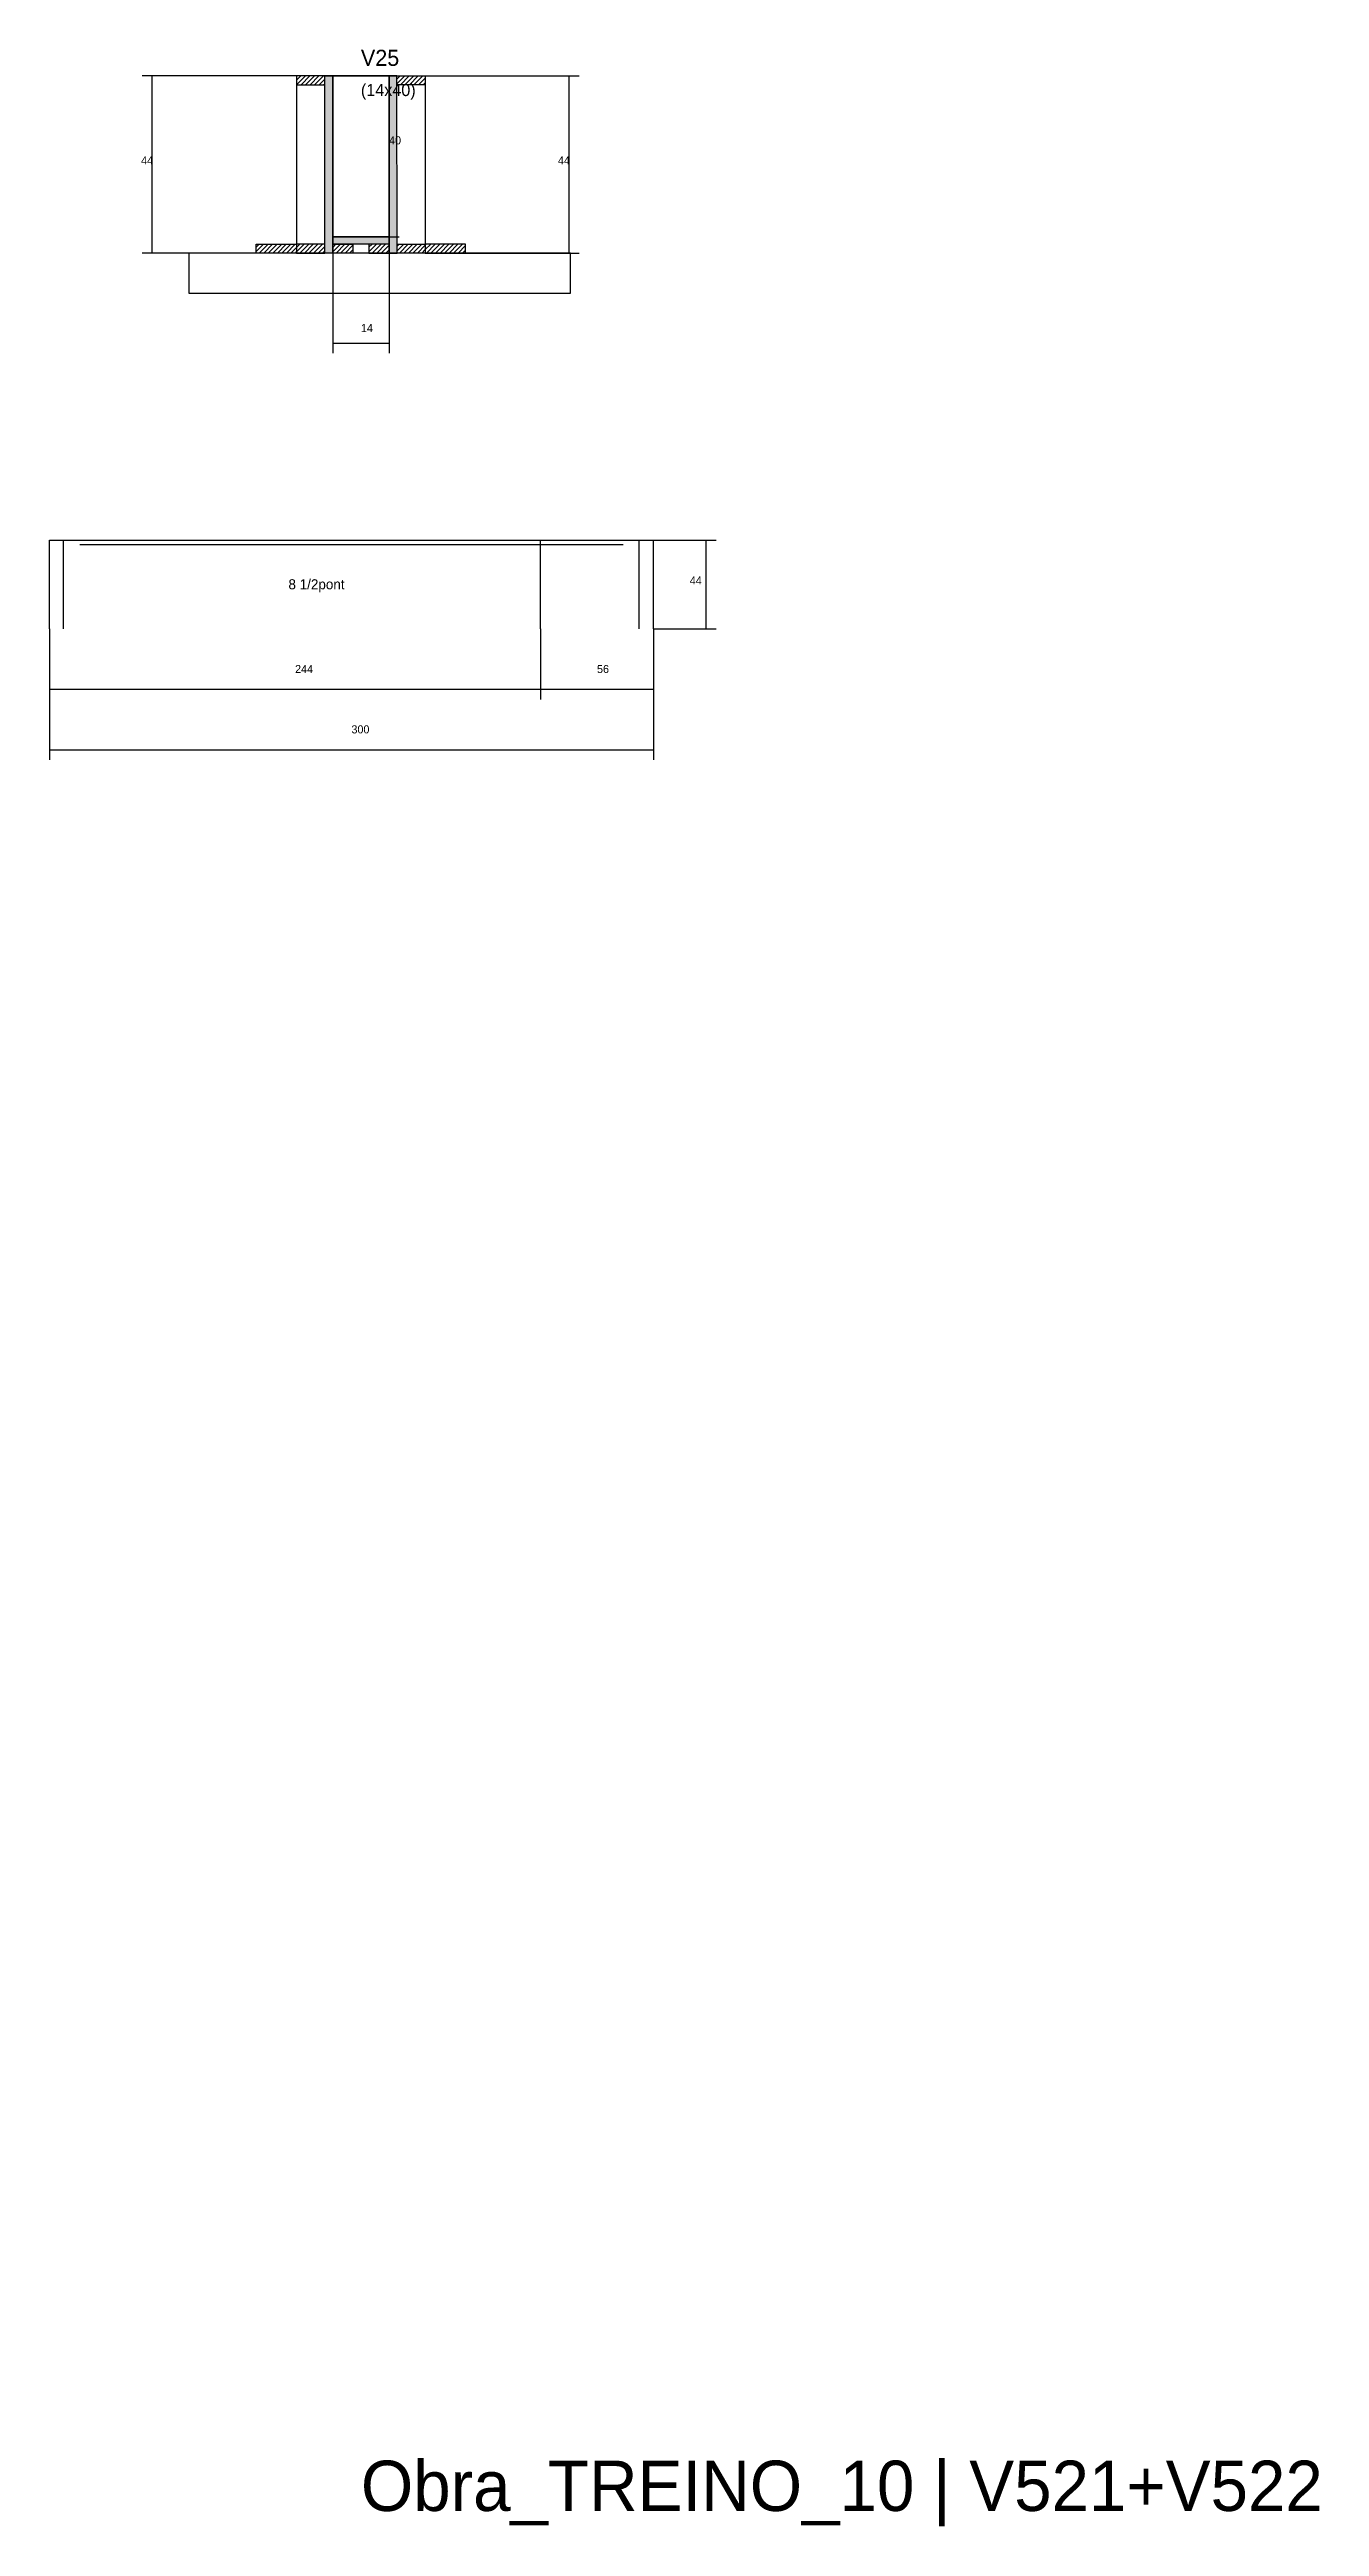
# Model space of a CAD drawing. Header units: metres. Extents: x -2848 to 21926, y -45195 to 1016.
# Drawn here: x 4645 to 5276, y -23218 to -21987 of the extents above; entities that cross this region are included whole.
import ezdxf

# ---------------------------------------------------------------- set-up
doc = ezdxf.new("R2010")
doc.units = ezdxf.units.M
for name, color, linetype in [('CONCRETO', 251, 'Continuous'), ('COTA', 4, 'Continuous'), ('Cota Seção (2x)', 4, 'Continuous'), ('Hachura', 253, 'Continuous'), ('LABEL_ID', 3, 'Continuous'), ('Madeira', 126, 'Continuous'), ('NOMENCLATURA', 7, 'Continuous'), ('Painéis', 200, 'Continuous'), ('SARR_2.2x7', 40, 'Continuous'), ('Texto Seção', 7, 'Continuous')]:
    doc.layers.add(name, color=color, linetype=linetype)

msp = doc.modelspace()

# ---------------------------------------------------------------- texts
at = {"layer": 'COTA'}
for s, p in [('44', (4690.8, -22044)), ('44', (4897.9, -22044)), ('14', (4800, -22127.3)), ('44', (4963.4, -22252.7)), ('244', (4767.3, -22296.7)), ('56', (4917.3, -22296.7)), ('300', (4795.3, -22326.7))]:
    msp.add_text(s, height=4, dxfattribs=at).set_placement(p)
at = {"layer": 'Cota Seção (2x)'}
msp.add_text('40', height=4, dxfattribs=at).set_placement((4814, -22034))
at = {"layer": 'LABEL_ID'}
msp.add_text('Obra_TREINO_10 | V521+V522', height=25, dxfattribs=at).set_placement((4800, -23210))
at = {"layer": 'NOMENCLATURA'}
msp.add_text('8 1/2pont', height=5, dxfattribs=at).set_placement((4764, -22255.1))
at = {"layer": 'Texto Seção'}
for s, height, p in [('V25', 8, (4800, -21995)), ('(14x40)', 6, (4800, -22010))]:
    msp.add_text(s, height=height, dxfattribs=at).set_placement(p)

# ---------------------------------------------------------------- hatches: boundary and pattern name
at = {"layer": 'Hachura'}
h = msp.add_hatch(dxfattribs=at)
h.set_pattern_fill('ANSI31', scale=0.5)
h.paths.add_polyline_path([(4782, -22004.4), (4782, -22000), (4782, -22000), (4768, -22000), (4768, -22000), (4768, -22004.4), (4768, -22004.4), (4782, -22004.4)])
h = msp.add_hatch(color=8, dxfattribs=at)
h.dxf.hatch_style = 1
h.paths.add_polyline_path([(4782, -22000), (4786, -22000), (4786, -22000), (4786, -22088), (4786, -22088), (4782, -22088), (4782, -22088), (4782, -22000)])
h = msp.add_hatch(color=8, dxfattribs=at)
h.dxf.hatch_style = 1
h.paths.add_polyline_path([(4817.9, -22000), (4813.9, -22000), (4813.9, -22000), (4814, -22088), (4814, -22088), (4818, -22088), (4818, -22088), (4817.9, -22000)])
h = msp.add_hatch(dxfattribs=at)
h.set_pattern_fill('ANSI31', scale=0.5)
h.paths.add_polyline_path([(4817.9, -22004.4), (4817.9, -22000), (4817.9, -22000), (4831.9, -22000), (4831.9, -22000), (4831.9, -22004.4), (4831.9, -22004.4), (4817.9, -22004.4)])
h = msp.add_hatch(color=8, dxfattribs=at)
h.dxf.hatch_style = 1
h.paths.add_polyline_path([(4786, -22083.6), (4786, -22080), (4786, -22080), (4814, -22080), (4814, -22080), (4814, -22083.6), (4814, -22083.6), (4786, -22083.6)])
h = msp.add_hatch(dxfattribs=at)
h.set_pattern_fill('ANSI31', scale=0.5)
h.paths.add_polyline_path([(4748, -22088), (4748, -22083.6), (4748, -22083.6), (4768, -22083.6), (4768, -22083.6), (4768, -22088), (4768, -22088), (4748, -22088)])
h = msp.add_hatch(dxfattribs=at)
h.set_pattern_fill('ANSI31', scale=0.5)
h.paths.add_polyline_path([(4782, -22088), (4782, -22083.6), (4782, -22083.6), (4768, -22083.6), (4768, -22083.6), (4768, -22088), (4768, -22088), (4782, -22088)])
h = msp.add_hatch(dxfattribs=at)
h.set_pattern_fill('ANSI31', scale=0.5)
h.paths.add_polyline_path([(4786, -22088), (4786, -22083.6), (4786, -22083.6), (4796, -22083.6), (4796, -22083.6), (4796, -22088), (4796, -22088), (4786, -22088)])
h = msp.add_hatch(dxfattribs=at)
h.set_pattern_fill('ANSI31', scale=0.5)
h.paths.add_polyline_path([(4814, -22088), (4814, -22083.6), (4814, -22083.6), (4804, -22083.6), (4804, -22083.6), (4804, -22088), (4804, -22088), (4814, -22088)])
h = msp.add_hatch(dxfattribs=at)
h.set_pattern_fill('ANSI31', scale=0.5)
h.paths.add_polyline_path([(4818, -22088), (4818, -22083.6), (4818, -22083.6), (4832, -22083.6), (4832, -22083.6), (4832, -22088), (4832, -22088), (4818, -22088)])
h = msp.add_hatch(dxfattribs=at)
h.set_pattern_fill('ANSI31', scale=0.5)
h.paths.add_polyline_path([(4852, -22088), (4852, -22083.6), (4852, -22083.6), (4832, -22083.6), (4832, -22083.6), (4832, -22088), (4832, -22088), (4852, -22088)])

# ---------------------------------------------------------------- linework, layer by layer
at = {"layer": 'CONCRETO'}
for points in [[(4786, -22000), (4786, -22000), (4786, -22000), (4786, -22000), (4814, -22000), (4814, -22000), (4814, -22000), (4814, -22080), (4786, -22080), (4786, -22000)], [(4786, -22080), (4814, -22080), (4814, -22000), (4786, -22000)]]:
    msp.add_lwpolyline(points, close=True, dxfattribs=at)
at = {"layer": 'COTA'}
for p, q in [((4786, -22000), (4691.3, -22000)), ((4696.3, -22088), (4696.3, -22000)), ((4831.9, -22000), (4908.4, -22000)), ((4903.4, -22088), (4903.4, -22000)), ((4748, -22088), (4691.3, -22088)), ((4786, -22083.6), (4786, -22137.8)), ((4814, -22083.6), (4814, -22137.8)), ((4852, -22088), (4908.4, -22088)), ((4786, -22132.8), (4814, -22132.8)), ((4945.3, -22230.7), (4976.5, -22230.7)), ((4971.5, -22274.7), (4971.5, -22230.7)), ((4645.3, -22274.7), (4645.3, -22339.9)), ((4645.3, -22274.7), (4645.3, -22309.8)), ((4889.3, -22274.7), (4889.3, -22309.8)), ((4889.3, -22274.7), (4889.3, -22309.8)), ((4945.3, -22274.7), (4945.3, -22339.9)), ((4945.3, -22274.7), (4945.3, -22309.8)), ((4945.3, -22274.7), (4976.5, -22274.7)), ((4645.3, -22304.8), (4889.3, -22304.8)), ((4889.3, -22304.8), (4945.3, -22304.8)), ((4645.3, -22334.9), (4945.3, -22334.9))]:
    msp.add_line(p, q, dxfattribs=at)
at = {"layer": 'Cota Seção (2x)'}
for p, q in [((4813.9, -22000), (4819, -22000)), ((4814, -22080), (4814, -22000)), ((4814, -22080), (4819, -22080))]:
    msp.add_line(p, q, dxfattribs=at)
at = {"layer": 'Madeira'}
for points in [[(4782, -22004.4), (4782, -22000), (4768, -22000), (4768, -22004.4)], [(4782, -22000), (4768, -22000), (4768, -22088), (4782, -22088)], [(4817.9, -22004.4), (4817.9, -22000), (4831.9, -22000), (4831.9, -22004.4)], [(4817.9, -22000), (4831.9, -22000), (4832, -22088), (4818, -22088)], [(4714.5, -22108), (4904.1, -22108), (4904.1, -22088), (4714.5, -22088)], [(4748, -22088), (4748, -22083.6), (4768, -22083.6), (4768, -22088)], [(4782, -22088), (4782, -22083.6), (4768, -22083.6), (4768, -22088)], [(4786, -22088), (4786, -22083.6), (4796, -22083.6), (4796, -22088)], [(4814, -22088), (4814, -22083.6), (4804, -22083.6), (4804, -22088)], [(4818, -22088), (4818, -22083.6), (4832, -22083.6), (4832, -22088)], [(4852, -22088), (4852, -22083.6), (4832, -22083.6), (4832, -22088)]]:
    msp.add_lwpolyline(points, close=True, dxfattribs=at)
at = {"layer": 'Painéis'}
for p, q in [((4786, -22088), (4786, -22000)), ((4814, -22088), (4814, -22000)), ((4786, -22080), (4814, -22080)), ((4786, -22083.6), (4786, -22080)), ((4814, -22083.6), (4814, -22080)), ((4645.3, -22230.7), (4945.3, -22230.7)), ((4645.3, -22274.7), (4645.3, -22230.7)), ((4889.3, -22274.7), (4889.3, -22230.7)), ((4945.3, -22274.7), (4945.3, -22230.7))]:
    msp.add_line(p, q, dxfattribs=at)
for points in [[(4782, -22000), (4786, -22000), (4786, -22088), (4782, -22088)], [(4817.9, -22000), (4813.9, -22000), (4814, -22088), (4818, -22088)], [(4786, -22083.6), (4786, -22080), (4814, -22080), (4814, -22083.6)]]:
    msp.add_lwpolyline(points, close=True, dxfattribs=at)
at = {"layer": 'SARR_2.2x7'}
for p, q in [((4652.3, -22274.7), (4652.3, -22230.7)), ((4660.3, -22232.9), (4889.3, -22232.9)), ((4889.3, -22232.9), (4930.3, -22232.9)), ((4938.3, -22274.7), (4938.3, -22230.7))]:
    msp.add_line(p, q, dxfattribs=at)

msp.set_redraw_order([(e.dxf.handle, doc.entitydb.next_handle()) for e in msp.query("TEXT MTEXT ATTDEF DIMENSION ARC_DIMENSION")])  # texts and dimensions are drawn at this point

doc.saveas('drawing.dxf')
